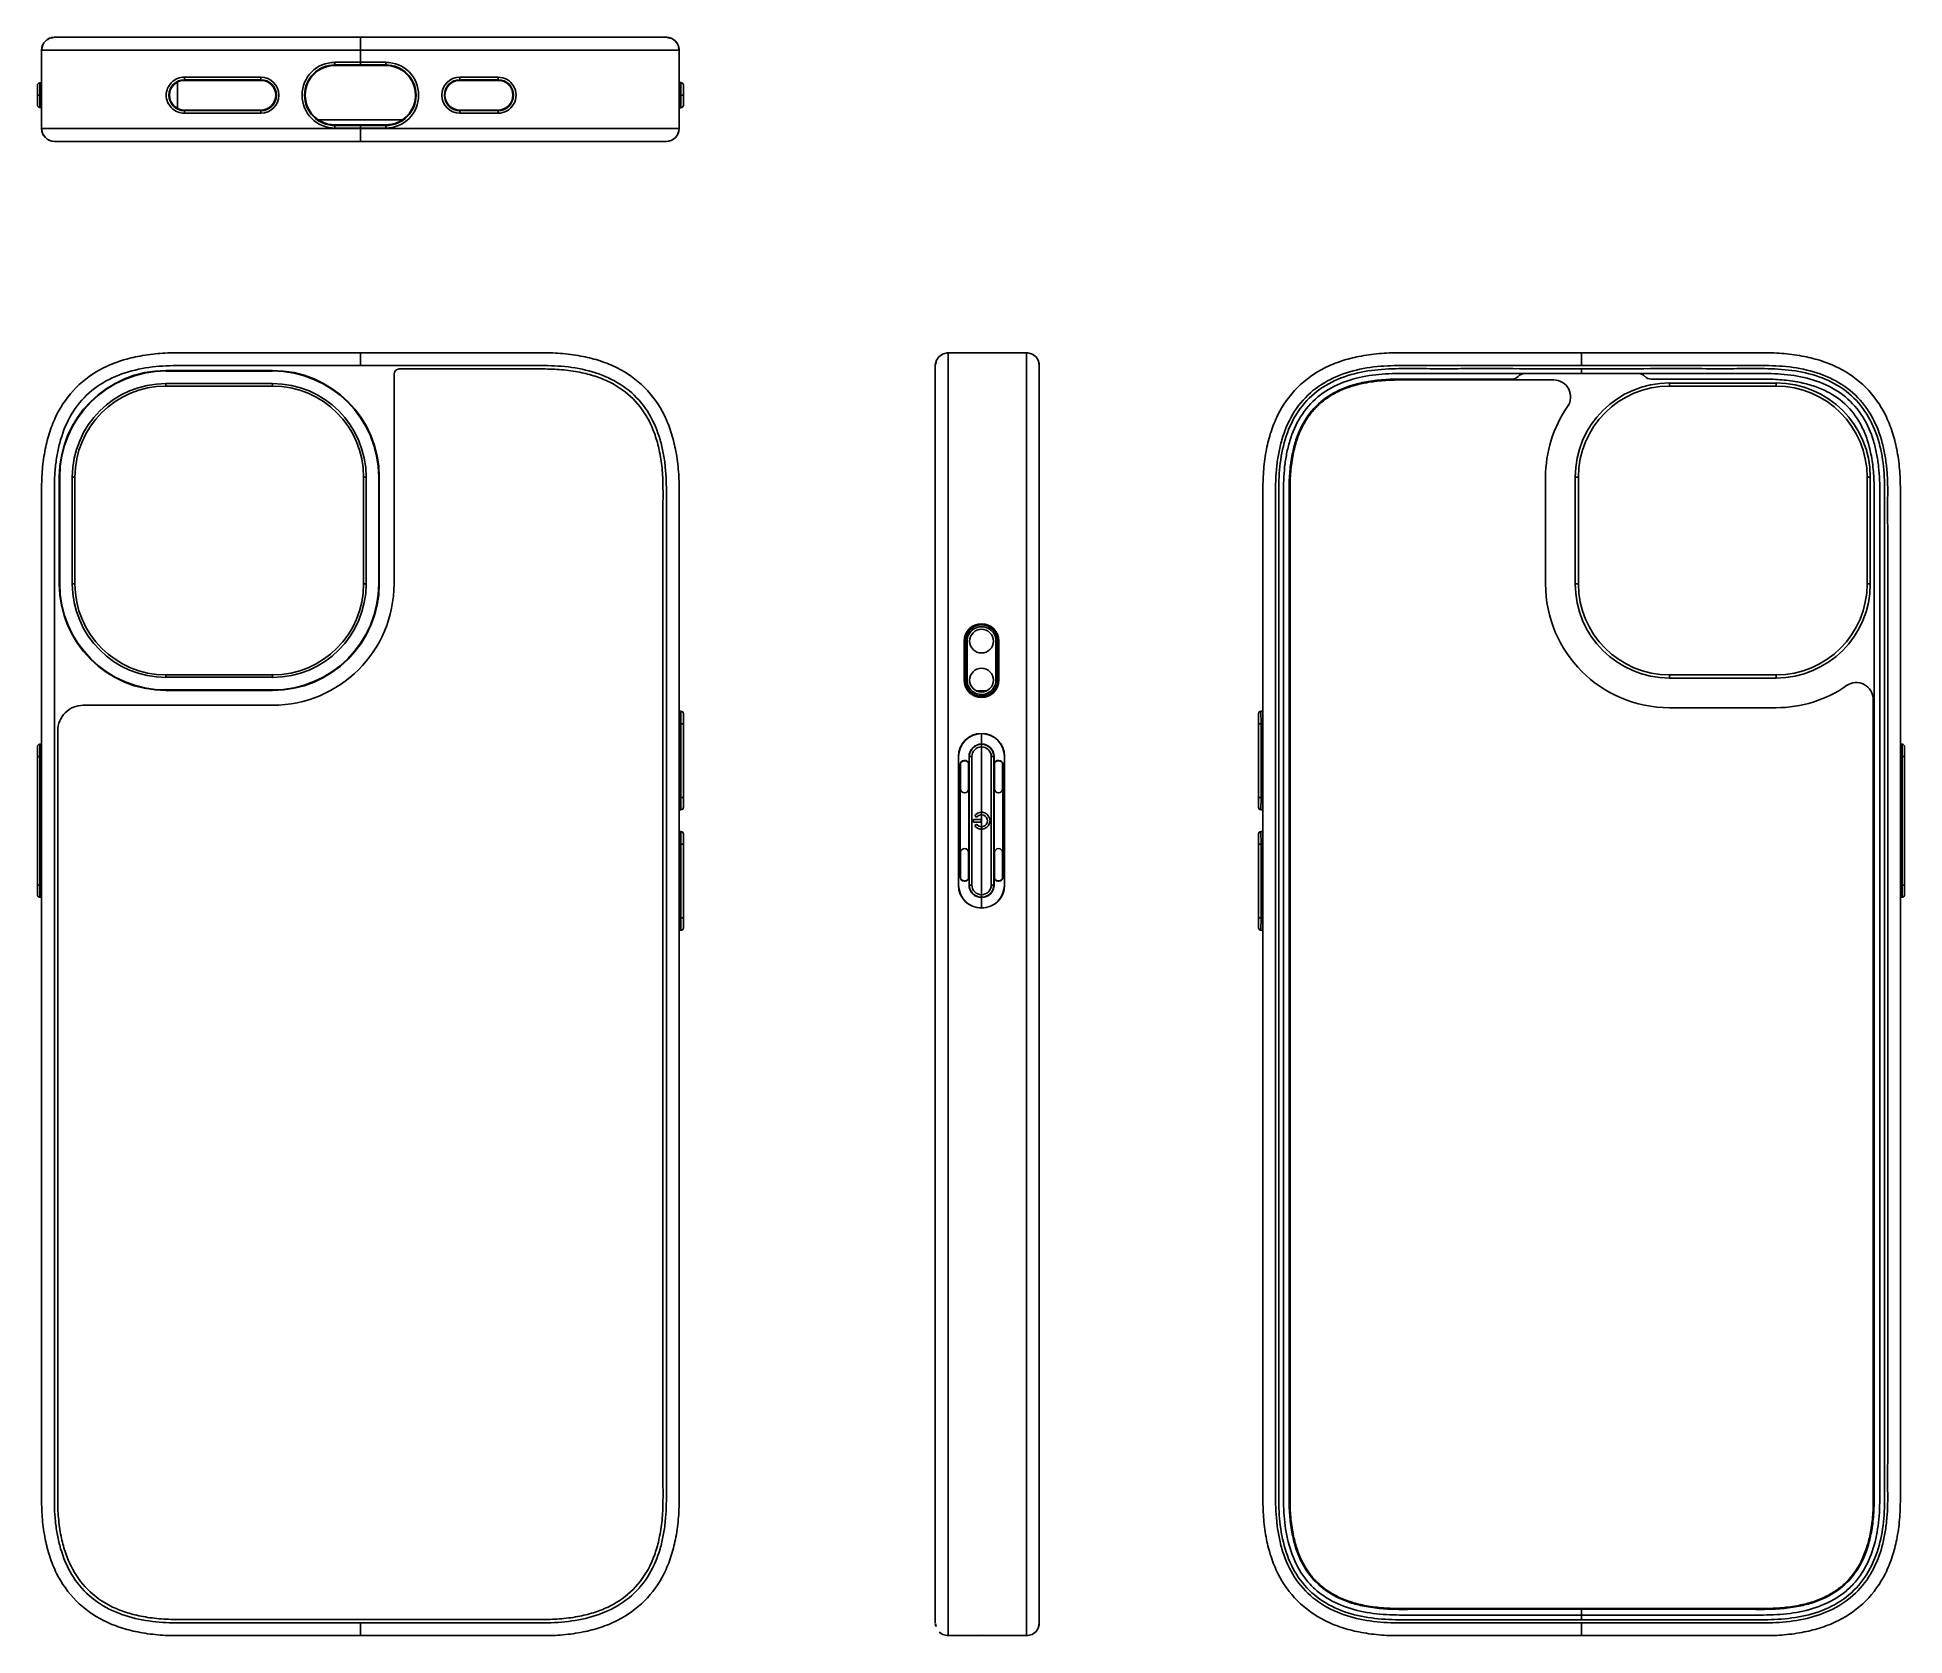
# Model space of a CAD drawing. Header units: millimetres. Extents: x 460 to 680, y 366 to 554.
import ezdxf

# ---------------------------------------------------------------- set-up
doc = ezdxf.new("R2010")
doc.units = ezdxf.units.MM
doc.header["$LTSCALE"] = 65.395
doc.layers.get('0').update_dxf_attribs({"linetype": 'CONTINUOUS'})

msp = doc.modelspace()

# ---------------------------------------------------------------- linework, layer by layer
at = {"color": 7, "linetype": 'Continuous'}
for p, q in [((460.32, 552.68), (460.32, 543.42)), ((535.45, 552.68), (460.32, 552.68)), ((460.45, 553.26), (460.33, 552.79)), ((461.17, 554.01), (460.99, 553.89)), ((461.82, 554.18), (461.4, 554.1)), ((533.94, 554.18), (461.82, 554.18)), ((461.82, 554.18), (461.82, 554.18)), ((497.88, 550.94), (497.88, 554.18)), ((534.33, 554.1), (533.94, 554.18)), ((534.42, 554.09), (534.37, 554.1)), ((534.96, 553.78), (534.84, 553.85)), ((535.29, 553.33), (535.01, 553.72)), ((535.31, 553.28), (535.29, 553.33)), ((535.44, 552.79), (535.39, 552.98)), ((535.44, 552.68), (535.44, 552.79)), ((535.45, 543.42), (535.45, 552.68)), ((494.88, 551.24), (494.88, 550.86)), ((494.88, 551.24), (500.88, 551.24)), ((494.88, 550.94), (500.88, 550.94)), ((494.88, 550.86), (500.88, 550.86)), ((500.88, 551.24), (500.88, 550.86)), ((459.82, 547.36), (459.82, 548.51)), ((459.82, 548.06), (459.82, 548.29)), ((460.1, 548.81), (460.32, 548.82)), ((460.1, 545.92), (460.1, 548.81)), ((476.35, 548.92), (476.35, 545.8)), ((477.14, 549.49), (486.16, 549.49)), ((477.14, 549.11), (477.14, 549.19)), ((486.16, 549.11), (477.14, 549.11)), ((486.16, 549.49), (486.16, 549.11)), ((509.6, 549.49), (514.11, 549.49)), ((509.6, 549.49), (509.6, 549.11)), ((509.6, 549.19), (514.11, 549.19)), ((514.11, 549.11), (509.6, 549.11)), ((514.11, 549.11), (514.11, 549.49)), ((535.45, 548.85), (535.66, 548.84)), ((535.66, 548.84), (535.66, 545.89)), ((535.95, 548.54), (535.95, 547.36)), ((535.95, 548.48), (535.95, 548.54)), ((535.95, 548.48), (535.95, 548.54)), ((459.82, 546.22), (459.82, 547.36)), ((459.82, 546.61), (459.82, 546.51)), ((460.32, 545.91), (460.1, 545.92)), ((535.66, 545.89), (535.45, 545.88)), ((535.95, 547.36), (535.66, 547.36)), ((535.95, 547.36), (535.95, 546.19)), ((535.95, 546.24), (535.95, 546.19)), ((477.14, 545.61), (477.14, 545.54)), ((477.14, 545.61), (486.16, 545.61)), ((486.16, 545.24), (477.14, 545.24)), ((486.16, 545.24), (486.16, 545.61)), ((492.91, 544.47), (502.85, 544.47)), ((494.88, 543.49), (494.88, 543.87)), ((494.88, 543.87), (500.88, 543.87)), ((500.88, 543.79), (494.88, 543.79)), ((497.88, 541.92), (497.88, 543.79)), ((500.88, 543.49), (500.88, 543.87)), ((509.6, 545.61), (514.11, 545.61)), ((509.6, 545.61), (509.6, 545.24)), ((514.11, 545.54), (509.6, 545.54)), ((514.11, 545.24), (509.6, 545.24)), ((514.11, 545.24), (514.11, 545.61)), ((460.32, 543.42), (460.33, 543.3)), ((460.32, 543.42), (535.45, 543.42)), ((460.33, 543.3), (460.35, 543.22)), ((460.38, 543.11), (460.47, 542.76)), ((460.47, 542.76), (460.76, 542.38)), ((460.8, 542.32), (460.89, 542.26)), ((460.99, 542.2), (461.27, 542.02)), ((461.27, 542.02), (461.35, 542.01)), ((461.4, 542), (461.82, 541.92)), ((461.82, 541.92), (533.94, 541.92)), ((500.88, 543.49), (494.88, 543.49)), ((533.94, 541.92), (534.49, 542.02)), ((534.49, 542.02), (534.87, 542.26)), ((535.31, 542.83), (535.37, 543.06)), ((535.39, 543.11), (535.42, 543.22)), ((474.97, 514.86), (474.97, 514.93)), ((474.97, 514.93), (487.54, 514.93)), ((487.54, 514.86), (487.54, 514.93)), ((497.88, 517.01), (494.63, 517.01)), ((497.88, 517.01), (497.88, 515.51)), ((501.11, 517.01), (497.88, 517.01)), ((565.74, 516.06), (565.63, 515.51)), ((565.63, 515.51), (565.64, 515.6)), ((565.63, 515.51), (565.63, 367.38)), ((565.72, 515.93), (565.64, 515.6)), ((565.64, 515.64), (565.69, 515.9)), ((566.03, 516.53), (565.74, 516.06)), ((566.48, 516.86), (566.03, 516.53)), ((567.13, 517.01), (567.13, 365.88)), ((576.39, 517.01), (567.13, 517.01)), ((576.39, 365.88), (576.39, 517.01)), ((576.51, 517.01), (576.39, 517.01)), ((577.05, 516.86), (576.51, 517.01)), ((577.5, 516.53), (577.05, 516.86)), ((577.79, 516.06), (577.5, 516.53)), ((577.89, 515.51), (577.79, 516.06)), ((577.89, 515.6), (577.81, 515.93)), ((577.84, 515.9), (577.89, 515.64)), ((577.89, 367.38), (577.89, 515.51)), ((641.79, 517.01), (638.57, 517.01)), ((641.79, 517.01), (641.79, 515.51)), ((645.05, 517.01), (641.79, 517.01)), ((641.79, 514.56), (641.79, 515.14)), ((474.97, 514.86), (487.54, 514.86)), ((474.97, 513.08), (474.97, 513.38)), ((474.97, 513.38), (487.54, 513.38)), ((487.54, 513.08), (474.97, 513.08)), ((487.54, 513.08), (487.54, 513.38)), ((501.85, 514.51), (501.85, 489.8)), ((633.59, 513.81), (638.5, 513.81)), ((635.07, 514.56), (648.52, 514.56)), ((652.14, 513.45), (652.14, 513.08)), ((652.14, 513.45), (664.71, 513.45)), ((652.14, 513.08), (664.71, 513.08)), ((664.71, 513.45), (664.71, 513.08)), ((462.4, 489.8), (462.4, 502.36)), ((462.47, 502.36), (462.4, 502.36)), ((462.47, 489.8), (462.47, 502.36)), ((463.94, 489.8), (463.94, 502.36)), ((464.24, 502.36), (463.94, 502.36)), ((464.24, 502.36), (464.24, 489.8)), ((498.26, 489.8), (498.26, 502.36)), ((498.26, 502.36), (498.56, 502.36)), ((498.56, 502.36), (498.56, 489.8)), ((500.04, 502.36), (500.04, 489.8)), ((500.04, 502.36), (500.11, 502.36)), ((500.11, 502.36), (500.11, 489.8)), ((637.54, 489.8), (637.54, 502.36)), ((641.04, 489.8), (641.04, 502.36)), ((641.04, 502.36), (641.41, 502.36)), ((641.41, 489.8), (641.41, 502.36)), ((675.43, 502.36), (675.43, 489.8)), ((675.8, 502.36), (675.43, 502.36)), ((675.8, 502.36), (675.8, 489.8)), ((462.4, 489.8), (462.47, 489.8)), ((464.24, 489.8), (463.94, 489.8)), ((498.26, 489.8), (498.56, 489.8)), ((500.04, 489.8), (500.11, 489.8)), ((535.44, 488.02), (535.44, 488.71)), ((604.23, 486.54), (604.23, 488.71)), ((604.23, 488.71), (604.23, 488)), ((641.04, 489.8), (641.41, 489.8)), ((675.8, 489.8), (675.43, 489.8)), ((535.44, 488), (535.44, 488.01)), ((535.44, 486.54), (535.44, 488)), ((535.44, 486.5), (535.44, 486.54)), ((604.23, 487.91), (604.23, 486.51)), ((604.23, 487.91), (604.23, 486.54)), ((604.23, 486.19), (604.23, 486.54)), ((460.32, 485.09), (460.32, 484.95)), ((460.32, 485), (460.32, 485.05)), ((535.44, 485.93), (535.44, 486.19)), ((604.23, 485.9), (604.23, 486.19)), ((604.23, 483.98), (604.23, 485.9)), ((604.23, 485.9), (604.23, 483.98)), ((679.36, 484.95), (679.36, 485.09)), ((460.32, 483.52), (460.32, 483.78)), ((460.32, 483.54), (460.32, 483.52)), ((460.32, 483.4), (460.32, 483.52)), ((460.32, 483.52), (460.32, 483.5)), ((460.32, 483.41), (460.32, 483.37)), ((460.32, 483.38), (460.32, 483.4)), ((535.44, 483.52), (535.44, 483.92)), ((535.44, 481.25), (535.44, 483.52)), ((569.03, 478.45), (569.03, 483.05)), ((569.03, 483.05), (569.38, 483.05)), ((569.18, 483.05), (569.18, 478.45)), ((569.38, 483.05), (569.38, 478.45)), ((572.78, 478.45), (572.78, 483.05)), ((573.13, 483.05), (572.78, 483.05)), ((572.98, 483.05), (572.98, 478.45)), ((573.13, 483.05), (573.13, 478.45)), ((604.23, 483.44), (604.23, 483.98)), ((604.23, 481.19), (604.23, 483.44)), ((679.36, 483.78), (679.36, 483.54)), ((679.36, 483.52), (679.36, 483.4)), ((679.36, 483.39), (679.36, 483.5)), ((679.36, 481.6), (679.36, 482.13)), ((460.32, 481.49), (460.32, 481.09)), ((460.32, 481.09), (460.32, 479.19)), ((535.44, 479.39), (535.44, 481.25)), ((604.23, 481.19), (604.23, 479.03)), ((679.36, 479.74), (679.36, 481.6)), ((474.97, 479.08), (474.97, 478.78)), ((474.97, 479.08), (487.54, 479.08)), ((487.54, 478.78), (474.97, 478.78)), ((487.54, 479.08), (487.54, 478.78)), ((535.44, 476.72), (535.44, 477.58)), ((569.03, 478.45), (569.38, 478.45)), ((573.13, 478.45), (572.78, 478.45)), ((604.23, 479.03), (604.23, 479.16)), ((604.23, 478.69), (604.23, 479.03)), ((604.23, 476.16), (604.23, 478.69)), ((652.14, 478.7), (652.14, 479.08)), ((664.71, 479.08), (652.14, 479.08)), ((664.71, 478.7), (652.14, 478.7)), ((664.71, 478.7), (664.71, 479.08)), ((679.36, 477.13), (679.36, 478.45)), ((679.36, 476.92), (679.36, 477.81)), ((679.36, 477.74), (679.36, 477.2)), ((460.32, 477.11), (460.32, 476.44)), ((460.32, 476.76), (460.32, 476.92)), ((460.32, 476.64), (460.32, 476.76)), ((460.32, 476.6), (460.32, 476.64)), ((460.32, 476.4), (460.32, 476.6)), ((460.32, 476.55), (460.32, 476.4)), ((460.32, 476.4), (460.32, 472.17)), ((487.54, 475.49), (465.22, 475.49)), ((474.97, 477.3), (474.97, 477.23)), ((487.54, 477.3), (474.97, 477.3)), ((487.54, 477.23), (474.97, 477.23)), ((487.54, 477.3), (487.54, 477.23)), ((535.44, 477.4), (535.44, 477.14)), ((535.44, 477.14), (535.44, 477.02)), ((535.44, 477.02), (535.44, 476.92)), ((535.44, 476.7), (535.44, 476.18)), ((535.44, 476.18), (535.44, 476.4)), ((535.44, 476.18), (535.44, 476.28)), ((535.44, 476.16), (535.44, 476.18)), ((535.44, 476.16), (535.44, 476.18)), ((535.44, 476.04), (535.44, 476.16)), ((535.44, 475.52), (535.44, 476.04)), ((535.44, 476.02), (535.44, 476.04)), ((571.66, 477.19), (570.51, 477.19)), ((604.23, 476.84), (604.23, 476.86)), ((604.23, 476.84), (604.23, 476.16)), ((604.23, 476.28), (604.23, 476.45)), ((604.23, 476.4), (604.23, 476.16)), ((604.23, 476.16), (604.23, 476.04)), ((604.23, 476.04), (604.23, 475.91)), ((604.23, 476.04), (604.23, 476.02)), ((679.36, 477.2), (679.36, 477.15)), ((679.36, 477.15), (679.36, 477.06)), ((679.36, 477.1), (679.36, 477.13)), ((679.36, 476.55), (679.36, 477.1)), ((679.36, 477.06), (679.36, 476.76)), ((679.36, 476.6), (679.36, 476.92)), ((679.36, 476.64), (679.36, 476.44)), ((679.36, 476.4), (679.36, 476.6)), ((679.36, 476.4), (679.36, 476.55)), ((535.44, 474.81), (535.66, 474.8)), ((535.95, 473.32), (535.44, 473.32)), ((535.66, 474.8), (535.66, 473.32)), ((535.66, 473.32), (535.66, 469.13)), ((535.95, 474.5), (535.95, 474.44)), ((535.95, 474.5), (535.95, 473.32)), ((535.95, 474.44), (535.95, 473.32)), ((535.95, 473.32), (535.95, 469.13)), ((535.95, 473.32), (535.95, 469.98)), ((603.73, 473.32), (603.73, 474.5)), ((603.73, 474.5), (603.73, 473.32)), ((603.73, 473.32), (604.23, 473.32)), ((603.73, 469.13), (603.73, 473.32)), ((603.73, 473.32), (603.73, 469.98)), ((604.23, 474.81), (604.01, 474.8)), ((604.02, 473.32), (604.01, 474.8)), ((604.02, 469.13), (604.02, 473.32)), ((664.71, 475.2), (652.14, 475.2)), ((460.32, 470.9), (460.1, 470.89)), ((460.1, 469.45), (460.1, 470.89)), ((571.08, 472.15), (571.08, 470.91)), ((571.08, 470.89), (571.08, 461.89)), ((679.36, 471.65), (679.36, 472.17)), ((679.36, 472.15), (679.36, 472.17)), ((679.36, 470.9), (679.57, 470.89)), ((679.57, 470.89), (679.57, 469.45)), ((459.82, 470.53), (459.82, 470.59)), ((459.82, 470.59), (459.82, 469.45)), ((459.82, 469.45), (459.82, 470.53)), ((459.82, 469.45), (460.32, 469.45)), ((459.82, 462.88), (459.82, 469.45)), ((459.82, 469.45), (459.82, 462.88)), ((460.1, 462.88), (460.1, 469.45)), ((535.66, 469.13), (535.66, 468.98)), ((535.66, 468.98), (535.66, 468.83)), ((535.66, 468.83), (535.66, 464.64)), ((535.95, 467.98), (535.95, 469.98)), ((535.95, 469.13), (535.95, 468.98)), ((535.95, 468.98), (535.95, 468.83)), ((535.95, 468.83), (535.95, 464.64)), ((568.36, 454.31), (568.36, 469.45)), ((568.38, 469.45), (568.36, 469.45)), ((568.38, 469.45), (568.38, 454.31)), ((569.03, 468.98), (569.13, 468.98)), ((569.13, 468.95), (569.03, 468.95)), ((569.61, 469.45), (569.61, 468.5)), ((569.94, 469.45), (569.61, 469.45)), ((569.64, 469.45), (569.64, 454.31)), ((569.94, 469.45), (569.94, 454.31)), ((572.23, 454.31), (572.23, 469.45)), ((572.55, 469.45), (572.23, 469.45)), ((572.52, 454.31), (572.52, 469.45)), ((572.55, 468.5), (572.55, 469.45)), ((573.03, 468.98), (573.13, 468.98)), ((573.13, 468.95), (573.03, 468.95)), ((573.78, 454.31), (573.78, 469.45)), ((573.78, 469.45), (573.8, 469.45)), ((573.8, 469.45), (573.8, 454.31)), ((603.73, 469.98), (603.73, 467.98)), ((603.73, 468.98), (603.73, 469.13)), ((603.73, 468.83), (603.73, 468.98)), ((603.73, 464.64), (603.73, 468.83)), ((604.02, 468.98), (604.02, 469.13)), ((604.02, 468.83), (604.02, 468.98)), ((604.02, 464.64), (604.02, 468.83)), ((679.86, 469.45), (679.36, 469.45)), ((679.57, 469.45), (679.57, 462.03)), ((679.86, 470.59), (679.86, 469.45)), ((679.86, 470.59), (679.86, 469.45)), ((679.86, 469.45), (679.86, 462.88)), ((679.86, 469.45), (679.86, 462.88)), ((535.95, 467.98), (535.95, 464.64)), ((568.55, 455.26), (568.55, 468.5)), ((568.58, 468.5), (568.58, 455.26)), ((568.61, 468.5), (568.61, 468.61)), ((568.61, 465.64), (568.61, 468.5)), ((569.55, 468.61), (569.55, 468.5)), ((569.55, 468.5), (569.55, 465.64)), ((569.61, 468.5), (569.58, 468.5)), ((569.58, 455.26), (569.58, 468.5)), ((572.55, 468.5), (572.58, 468.5)), ((572.58, 468.5), (572.58, 455.26)), ((572.61, 468.5), (572.61, 468.61)), ((572.61, 465.64), (572.61, 468.5)), ((573.55, 468.61), (573.55, 468.5)), ((573.55, 468.5), (573.55, 465.64)), ((573.58, 455.26), (573.58, 468.5)), ((573.61, 468.5), (573.61, 455.26)), ((603.73, 467.98), (603.73, 464.64)), ((535.44, 464.64), (535.95, 464.64)), ((535.66, 464.64), (535.66, 463.17)), ((535.95, 464.64), (535.95, 463.52)), ((535.95, 464.64), (535.95, 463.47)), ((603.73, 464.64), (604.23, 464.64)), ((603.73, 464.64), (603.73, 463.47)), ((603.73, 463.47), (603.73, 464.64)), ((604.01, 463.17), (604.02, 464.64)), ((459.82, 462.88), (459.82, 460.88)), ((459.82, 462.58), (459.82, 462.88)), ((459.82, 461.18), (459.82, 462.58)), ((460.1, 460.88), (460.1, 462.88)), ((535.44, 463.15), (535.66, 463.17)), ((535.44, 463.14), (535.44, 461.94)), ((535.95, 463.52), (535.95, 463.47)), ((604.23, 463.15), (604.01, 463.17)), ((604.23, 461.94), (604.23, 463.14)), ((679.86, 462.33), (679.86, 462.88)), ((679.86, 462.88), (679.86, 462.58)), ((679.86, 462.58), (679.86, 462.37)), ((679.86, 462.37), (679.86, 462.33)), ((679.86, 462.33), (679.86, 462.03)), ((679.86, 462.24), (679.86, 462.03)), ((459.82, 460.88), (459.82, 461.18)), ((459.82, 454.31), (459.82, 460.88)), ((459.82, 460.88), (459.82, 454.31)), ((460.1, 454.31), (460.1, 460.88)), ((535.44, 461.94), (535.44, 461.84)), ((535.44, 461.84), (535.44, 460.64)), ((535.44, 460.63), (535.66, 460.62)), ((535.66, 460.62), (535.66, 459.14)), ((535.95, 460.32), (535.95, 460.26)), ((535.95, 460.32), (535.95, 459.14)), ((535.95, 460.26), (535.95, 459.14)), ((570.23, 462.03), (570.93, 462.03)), ((570.93, 461.73), (570.23, 461.73)), ((571.08, 461.88), (571.08, 452.87)), ((603.73, 459.14), (603.73, 460.32)), ((603.73, 460.32), (603.73, 459.14)), ((604.23, 460.63), (604.01, 460.62)), ((604.02, 459.14), (604.01, 460.62)), ((604.23, 461.84), (604.23, 461.94)), ((604.23, 460.64), (604.23, 461.84)), ((679.57, 462.03), (679.57, 461.73)), ((679.57, 461.73), (679.57, 454.31)), ((679.86, 461.73), (679.86, 462.03)), ((679.86, 462.03), (679.86, 461.73)), ((679.86, 461.88), (679.86, 461.53)), ((679.86, 461.73), (679.86, 461.43)), ((679.86, 461.53), (679.86, 461.43)), ((679.86, 460.88), (679.86, 461.43)), ((679.86, 461.43), (679.86, 461.38)), ((679.86, 461.38), (679.86, 461.17)), ((679.86, 461.17), (679.86, 460.88)), ((679.86, 460.88), (679.86, 454.31)), ((679.86, 460.88), (679.86, 454.31)), ((535.95, 459.14), (535.44, 459.14)), ((535.66, 459.14), (535.66, 454.95)), ((535.95, 459.14), (535.95, 454.95)), ((535.95, 459.14), (535.95, 454.95)), ((568.61, 455.26), (568.61, 458.14)), ((569.55, 458.14), (569.55, 455.26)), ((572.61, 455.26), (572.61, 458.14)), ((573.55, 458.14), (573.55, 455.26)), ((604.23, 459.14), (603.73, 459.14)), ((603.73, 454.95), (603.73, 459.14)), ((603.73, 459.14), (603.73, 454.95)), ((604.02, 454.95), (604.02, 459.14)), ((459.82, 454.31), (460.32, 454.31)), ((459.82, 453.22), (459.82, 454.31)), ((459.82, 454.31), (459.82, 453.17)), ((460.1, 452.87), (460.1, 454.31)), ((535.66, 454.95), (535.66, 454.8)), ((535.66, 454.8), (535.66, 454.65)), ((535.66, 454.65), (535.66, 450.46)), ((535.95, 454.65), (535.95, 454.95)), ((535.95, 454.95), (535.95, 454.8)), ((535.95, 454.8), (535.95, 454.65)), ((535.95, 454.65), (535.95, 450.46)), ((535.95, 454.65), (535.95, 450.46)), ((568.38, 454.31), (568.36, 454.31)), ((568.61, 455.14), (568.61, 455.26)), ((569.03, 454.81), (569.13, 454.81)), ((569.13, 454.78), (569.03, 454.78)), ((569.55, 455.26), (569.55, 455.14)), ((569.61, 455.26), (569.58, 455.26)), ((569.61, 455.26), (569.61, 454.31)), ((569.94, 454.31), (569.61, 454.31)), ((572.23, 454.31), (572.55, 454.31)), ((572.55, 454.31), (572.55, 455.26)), ((572.55, 455.26), (572.58, 455.26)), ((572.61, 455.14), (572.61, 455.26)), ((573.03, 454.81), (573.13, 454.81)), ((573.13, 454.78), (573.03, 454.78)), ((573.55, 455.26), (573.55, 455.14)), ((573.78, 454.31), (573.8, 454.31)), ((603.73, 454.95), (603.73, 454.65)), ((603.73, 454.8), (603.73, 454.95)), ((603.73, 454.65), (603.73, 454.8)), ((603.73, 450.46), (603.73, 454.65)), ((603.73, 454.65), (603.73, 450.46)), ((604.02, 454.8), (604.02, 454.95)), ((604.02, 454.65), (604.02, 454.8)), ((604.02, 450.46), (604.02, 454.65)), ((679.86, 454.31), (679.36, 454.31)), ((679.57, 454.31), (679.57, 452.87)), ((679.86, 454.31), (679.86, 453.17)), ((679.86, 454.31), (679.86, 453.17)), ((459.82, 453.17), (459.82, 453.22)), ((460.32, 452.85), (460.1, 452.87)), ((460.32, 452.11), (460.32, 451.59)), ((571.08, 452.84), (571.08, 451.61)), ((679.36, 452.85), (679.57, 452.87)), ((679.36, 451.59), (679.36, 452.11)), ((535.44, 450.46), (535.95, 450.46)), ((535.44, 448.97), (535.66, 448.98)), ((535.66, 450.46), (535.66, 448.98)), ((535.95, 450.46), (535.95, 449.34)), ((535.95, 450.46), (535.95, 449.28)), ((535.95, 449.34), (535.95, 449.28)), ((603.73, 450.46), (604.23, 450.46)), ((603.73, 450.46), (603.73, 449.28)), ((603.73, 449.28), (603.73, 450.46)), ((604.01, 448.98), (604.02, 450.46)), ((604.23, 448.97), (604.01, 448.98)), ((604.23, 448.26), (604.23, 447.74)), ((641.79, 367.75), (641.79, 368.98)), ((475.11, 365.91), (475.01, 365.91)), ((476.05, 365.88), (476.11, 365.88)), ((476.11, 365.88), (476.13, 365.88)), ((476.13, 365.88), (476.23, 365.88)), ((479.14, 365.88), (479.28, 365.88)), ((479.28, 365.88), (479.7, 365.88)), ((479.36, 365.88), (479.66, 365.88)), ((479.66, 365.88), (479.86, 365.88)), ((483.91, 365.88), (481.79, 365.88)), ((481.82, 365.88), (483.91, 365.88)), ((483.91, 365.88), (484.07, 365.88)), ((486.36, 365.88), (488.29, 365.88)), ((486.76, 365.88), (486.36, 365.88)), ((486.38, 365.88), (488.29, 365.88)), ((486.97, 365.88), (486.76, 365.88)), ((487.36, 365.88), (486.97, 365.88)), ((487.65, 365.88), (487.36, 365.88)), ((487.86, 365.88), (487.65, 365.88)), ((488.07, 365.88), (487.86, 365.88)), ((488.29, 365.88), (491.01, 365.88)), ((494.79, 365.88), (494.88, 365.88)), ((494.88, 365.88), (494.79, 365.88)), ((494.8, 365.88), (494.88, 365.88)), ((494.88, 365.88), (500.88, 365.88)), ((497.88, 365.88), (497.88, 367.38)), ((500.99, 365.88), (500.88, 365.88)), ((500.88, 365.88), (500.99, 365.88)), ((500.88, 365.88), (500.98, 365.88)), ((504.13, 365.88), (503.81, 365.88)), ((504.75, 365.88), (507.48, 365.88)), ((507.48, 365.88), (509.49, 365.88)), ((507.48, 365.88), (509.54, 365.88)), ((507.69, 365.88), (507.58, 365.88)), ((507.9, 365.88), (507.69, 365.88)), ((508.11, 365.88), (507.9, 365.88)), ((508.4, 365.88), (508.11, 365.88)), ((508.78, 365.88), (508.4, 365.88)), ((509, 365.88), (508.78, 365.88)), ((509.49, 365.88), (509, 365.88)), ((511.53, 365.88), (512.09, 365.88)), ((511.55, 365.88), (512.11, 365.88)), ((512.09, 365.88), (511.77, 365.88)), ((512.61, 365.88), (512.09, 365.88)), ((512.09, 365.88), (514.11, 365.88)), ((516.13, 365.88), (516.02, 365.88)), ((516.23, 365.88), (516.13, 365.88)), ((516.15, 365.88), (516.23, 365.88)), ((565.64, 367.29), (565.72, 366.96)), ((565.69, 366.99), (565.64, 367.25)), ((567.13, 365.88), (576.39, 365.88)), ((568.96, 365.88), (568.97, 365.88)), ((569.63, 365.88), (569.08, 365.88)), ((572.84, 365.88), (569.08, 365.88)), ((572.53, 365.88), (569.63, 365.88)), ((572.8, 365.88), (572.53, 365.88)), ((573.08, 365.88), (572.8, 365.88)), ((573.08, 365.88), (572.84, 365.88)), ((573.13, 365.88), (573.18, 365.88)), ((573.19, 365.88), (573.2, 365.88)), ((577.81, 366.96), (577.89, 367.29)), ((577.89, 367.25), (577.84, 366.99)), ((623.52, 365.88), (623.44, 365.88)), ((623.44, 365.88), (623.55, 365.88)), ((623.55, 365.88), (623.52, 365.88)), ((623.65, 365.88), (623.55, 365.88)), ((625.57, 365.88), (627.56, 365.88)), ((627.56, 365.88), (627.07, 365.88)), ((627.56, 365.88), (628.12, 365.88)), ((627.91, 365.88), (627.56, 365.88)), ((627.59, 365.88), (628.15, 365.88)), ((630.14, 365.88), (632.2, 365.88)), ((630.67, 365.88), (630.14, 365.88)), ((630.17, 365.88), (632.2, 365.88)), ((630.9, 365.88), (630.67, 365.88)), ((631.28, 365.88), (630.9, 365.88)), ((631.57, 365.88), (631.28, 365.88)), ((631.77, 365.88), (631.57, 365.88)), ((631.98, 365.88), (631.77, 365.88)), ((632.09, 365.88), (631.98, 365.88)), ((632.2, 365.88), (634.92, 365.88)), ((635.51, 365.88), (634.92, 365.88)), ((638.46, 365.88), (635.51, 365.88)), ((638.46, 365.88), (638.69, 365.88)), ((638.52, 365.88), (638.46, 365.88)), ((638.69, 365.88), (638.52, 365.88)), ((638.69, 365.88), (638.79, 365.88)), ((638.79, 365.88), (638.69, 365.88)), ((638.79, 365.88), (644.79, 365.88)), ((641.79, 365.88), (638.79, 365.88)), ((641.79, 365.88), (641.79, 367.38)), ((644.79, 365.88), (641.79, 365.88)), ((644.88, 365.88), (644.79, 365.88)), ((644.79, 365.88), (644.88, 365.88)), ((644.79, 365.88), (644.88, 365.88)), ((644.88, 365.88), (645.07, 365.88)), ((645.02, 365.88), (644.88, 365.88)), ((645.07, 365.88), (645.02, 365.88)), ((648.67, 365.88), (645.07, 365.88)), ((648.67, 365.88), (651.39, 365.88)), ((651.39, 365.88), (653.28, 365.88)), ((651.39, 365.88), (653.34, 365.88)), ((651.61, 365.88), (651.5, 365.88)), ((651.82, 365.88), (651.61, 365.88)), ((652.02, 365.88), (651.82, 365.88)), ((652.32, 365.88), (652.02, 365.88)), ((652.7, 365.88), (652.32, 365.88)), ((652.92, 365.88), (652.7, 365.88)), ((653.28, 365.88), (652.92, 365.88)), ((655.6, 365.88), (655.73, 365.88)), ((655.73, 365.88), (657.84, 365.88)), ((659.82, 365.88), (659.88, 365.88)), ((659.88, 365.88), (660.53, 365.88)), ((660.4, 365.88), (659.97, 365.88)), ((660.09, 365.88), (660.32, 365.88)), ((663.51, 365.88), (663.57, 365.88)), ((663.57, 365.88), (663.62, 365.88)), ((663.62, 365.88), (663.64, 365.88)), ((664.67, 365.91), (664.57, 365.91))]:
    msp.add_line(p, q, dxfattribs=at)
for points in [[(567.13, 517.01), (567.02, 517.01), (566.48, 516.86)], [(566.09, 366.3), (566.53, 366.01), (567.04, 365.88), (567.13, 365.88)], [(576.39, 365.88), (576.51, 365.88), (577.05, 366.03), (577.5, 366.36), (577.79, 366.83), (577.89, 367.38)], [(663.56, 365.88), (663.82, 365.89), (664.3, 365.9), (664.59, 365.91), (664.67, 365.91)]]:
    msp.add_lwpolyline(points, dxfattribs=at)
for centre in [(571.08, 483.05), (571.08, 478.45)]:
    msp.add_circle(centre, 1.4, dxfattribs=at)
for centre, radius, start, end in [((461.82, 552.68), 1.5, 90, 180), ((533.94, 552.68), 1.5, 0, 90), ((494.88, 547.36), 3.87, 90.002, 269.998), ((494.88, 547.36), 3.57, 90, 270), ((494.88, 547.36), 3.5, 90, 235.7999), ((500.88, 547.36), 3.87, 270.002, 89.998), ((500.88, 547.36), 3.57, 270, 90), ((500.88, 547.36), 3.5, 304.2001, 90), ((460.12, 548.51), 0.3, 93, 179.9869), ((477.15, 547.36), 1.82, 90.0483, 269.9517), ((477.14, 547.36), 1.75, 90, 270), ((486.16, 547.36), 2.12, 270.001, 89.999), ((486.16, 547.36), 1.82, 270, 90), ((486.16, 547.36), 1.75, 270, 90), ((509.6, 547.36), 2.12, 90.0011, 269.9989), ((509.6, 547.36), 1.82, 90, 270), ((509.6, 547.36), 1.75, 90, 270), ((514.11, 547.36), 2.12, 269.999, 90.001), ((514.11, 547.36), 1.82, 270, 90), ((514.11, 547.36), 1.75, 270, 90), ((535.65, 548.54), 0.3, 0.0135, 87), ((460.12, 546.22), 0.3, 180.0293, 267.0009), ((535.65, 546.19), 0.3, 272.9991, 359.9703), ((461.82, 543.42), 1.5, 180, 270), ((533.94, 543.42), 1.5, 270, 360), ((474.97, 502.36), 12.57, 90, 180), ((487.54, 502.36), 12.57, 0, 90), ((502.45, 514.51), 0.6, 90.0003, 180), ((567.13, 515.51), 1.5, 163.4767, 176.7002), ((576.39, 515.51), 1.5, 45.7025, 90), ((576.39, 515.51), 1.5, 3.2996, 16.5219), ((474.97, 502.36), 12.51, 90, 180), ((474.97, 502.36), 11.03, 90, 180), ((474.97, 502.36), 10.73, 90, 180), ((487.54, 502.36), 12.51, 0, 90), ((487.54, 502.36), 11.03, 0, 90), ((487.54, 502.36), 10.73, 0, 90), ((633.59, 514.91), 1, 269.9995, 317.5441), ((635.07, 513.56), 1, 90, 137.5441), ((638.5, 511.81), 2, 325.2638, 90.0001), ((652.14, 502.36), 11.1, 90, 180), ((652.14, 502.36), 10.73, 90, 180), ((648.52, 513.56), 1, 42.4559, 90), ((650, 514.91), 1, 222.4559, 270.0005), ((664.71, 502.36), 11.1, 0, 90), ((664.71, 502.36), 10.73, 0, 90), ((652.14, 502.36), 14.6, 145.2638, 180), ((474.97, 489.8), 12.57, 180, 270), ((474.97, 489.8), 12.51, 180, 270), ((474.97, 489.8), 11.03, 180, 270), ((474.97, 489.8), 10.73, 180, 270), ((487.54, 489.8), 14.31, 270, 360), ((487.54, 489.8), 12.57, 270, 360), ((487.54, 489.8), 12.51, 270, 360), ((487.54, 489.8), 11.03, 270, 360), ((487.54, 489.8), 10.73, 270, 360), ((652.14, 489.8), 14.6, 180, 270), ((652.14, 489.8), 11.1, 180, 270), ((652.14, 489.8), 10.73, 180, 270), ((664.71, 489.8), 11.1, 270, 360), ((664.71, 489.8), 10.73, 270, 360), ((571.08, 483.05), 2.05, 0.0131, 179.9889), ((571.08, 483.05), 1.9, 0, 180), ((571.08, 483.04), 1.7, 99.946, 159.9687), ((571.08, 483.03), 1.71, 79.9922, 99.8522), ((571.08, 483.05), 1.7, 19.8335, 79.9), ((571.08, 478.45), 2.05, 180.0124, 359.9971), ((571.08, 478.45), 1.9, 180, 360), ((571.08, 478.45), 1.7, 199.8335, 259.9), ((571.08, 478.45), 1.7, 279.9459, 339.9687), ((664.71, 489.8), 14.6, 270, 304.715), ((674.16, 476.16), 2, 0, 124.715), ((465.22, 472.49), 3, 90, 180.0001), ((571.08, 478.46), 1.71, 259.9922, 279.8522), ((535.65, 474.5), 0.3, 0.006, 87.0003), ((604.03, 474.5), 0.3, 92.9997, 179.994), ((460.12, 470.59), 0.3, 93.0001, 180.0015), ((571.08, 469.45), 2.72, 0.001, 179.999), ((571.08, 469.45), 2.7, 0, 180), ((571.08, 469.45), 1.47, 0, 180), ((571.08, 469.45), 1.44, 0, 180), ((679.56, 470.59), 0.3, 359.9985, 86.9999), ((569.03, 468.5), 0.481, 90.0013, 180.0001), ((569.03, 468.5), 0.45, 89.9836, 180.0178), ((569.13, 468.5), 0.481, 359.9999, 90.0011), ((569.13, 468.5), 0.45, 359.9822, 90.0188), ((571.08, 469.45), 1.14, 0.0164, 179.992), ((573.03, 468.5), 0.481, 89.9989, 180.0001), ((573.03, 468.5), 0.45, 89.981, 180.0179), ((573.13, 468.5), 0.481, 359.9999, 89.9987), ((573.13, 468.5), 0.45, 359.9822, 90.0164), ((569.08, 465.64), 0.469, 180.0012, 359.9988), ((573.08, 465.64), 0.469, 180.0012, 359.9988), ((535.65, 463.47), 0.3, 273.0001, 0.0015), ((570.48, 462.48), 0.15, 135.0991, 315.0991), ((571.08, 461.88), 1, 224.9009, 135.0991), ((571.08, 461.88), 0.7, 224.9009, 135.0991), ((604.03, 463.47), 0.3, 179.9985, 266.9999), ((535.65, 460.32), 0.3, 0.0061, 87.0003), ((570.23, 461.88), 0.15, 90, 270), ((570.48, 461.28), 0.15, 44.9009, 224.9009), ((570.93, 461.88), 0.15, 270, 90), ((604.03, 460.32), 0.3, 92.9997, 179.9939), ((569.08, 458.14), 0.469, 0.0012, 179.9988), ((573.08, 458.14), 0.469, 0.0012, 179.9988), ((571.08, 454.31), 2.72, 180.001, 359.999), ((571.08, 454.31), 2.7, 180, 360), ((569.03, 455.26), 0.481, 179.9999, 269.9987), ((569.03, 455.26), 0.45, 179.9822, 270.0164), ((569.13, 455.26), 0.481, 269.9989, 0.0001), ((569.13, 455.26), 0.45, 269.9811, 0.0179), ((571.08, 454.31), 1.47, 180, 360), ((571.08, 454.31), 1.44, 180, 360), ((571.08, 454.31), 1.14, 180.016, 359.9916), ((573.03, 455.26), 0.481, 179.9999, 270.0011), ((573.03, 455.26), 0.45, 179.9822, 270.0188), ((573.13, 455.26), 0.481, 270.0013, 0.0001), ((573.13, 455.26), 0.45, 269.9836, 0.0178), ((460.12, 453.17), 0.3, 179.982, 267.0165), ((679.56, 453.17), 0.3, 272.9835, 0.018), ((535.65, 449.28), 0.3, 273.0001, 0.0015), ((604.03, 449.28), 0.3, 179.9985, 266.9999), ((476.06, 388.03), 22.14, 267.5261, 267.8545), ((476.06, 388.86), 22.97, 267.9243, 268.4182), ((476.41, 399.85), 33.97, 268.1394, 269.4921), ((476.53, 405.37), 39.49, 268.4041, 268.746), ((476.48, 403.33), 37.45, 269.1579, 269.3137), ((476.54, 407.77), 41.89, 269.3146, 269.4877), ((567.13, 367.38), 1.5, 183.3002, 196.5253), ((576.39, 367.38), 1.5, 343.4722, 356.6994), ((663.1, 412.44), 46.56, 270.4103, 270.5763), ((663.12, 406.52), 40.64, 270.4536, 270.5993), ((663.16, 402.66), 36.78, 270.5993, 270.9007), ((663.29, 398.86), 32.98, 270.6144, 271.8753), ((662.92, 417.8), 51.92, 270.9077, 271.2033), ((663.02, 414.11), 48.23, 271.174, 271.4539), ((663.86, 380.47), 14.58, 271.5091, 272.287), ((663.08, 400.49), 34.62, 272.2614, 272.4714)]:
    msp.add_arc(centre, radius, start, end, dxfattribs=at)
for points, knots in [([(477.14, 545.24), (476.87, 545.24), (476.31, 545.35), (475.6, 545.82), (475.12, 546.53), (474.95, 547.36), (475.12, 548.2), (475.6, 548.9), (476.31, 549.37), (476.87, 549.49), (477.14, 549.49)], [0, 0, 0, 0, 0.125054, 0.25007, 0.375087, 0.500095, 0.625105, 0.750121, 0.875107, 1, 1, 1, 1]), ([(477.14, 549.49), (477.14, 549.45), (477.14, 549.35), (477.15, 549.25), (477.14, 549.19)], [0, 0, 0, 0, 0.370616, 1, 1, 1, 1]), ([(459.82, 547.36), (459.82, 547.36), (459.83, 547.36), (459.84, 547.36), (459.87, 547.36), (459.92, 547.36), (460, 547.36), (460.07, 547.36), (460.1, 547.36)], [0, 0, 0, 0, 0.019147, 0.075286, 0.16646, 0.289702, 0.613924, 1, 1, 1, 1]), ([(477.14, 545.24), (477.14, 545.27), (477.14, 545.37), (477.15, 545.47), (477.14, 545.54)], [0, 0, 0, 0, 0.370613, 1, 1, 1, 1]), ([(492.91, 544.47), (493.06, 544.37), (493.66, 544.03), (494.36, 543.87), (494.88, 543.87)], [0, 0, 0, 0, 0.251911, 1, 1, 1, 1]), ([(500.88, 543.87), (501.06, 543.87), (501.75, 543.92), (502.42, 544.18), (502.85, 544.47)], [0, 0, 0, 0, 0.252208, 1, 1, 1, 1]), ([(497.88, 365.88), (496.09, 365.88), (492.5, 365.88), (487.12, 365.88), (482.63, 365.88), (479.49, 365.88), (477.69, 365.88), (476.41, 365.88), (475.18, 365.89), (473.6, 365.99), (471.73, 366.25), (469.58, 366.8), (467.04, 367.83), (464.24, 369.81), (462.27, 372.61), (461.24, 375.16), (460.69, 377.31), (460.43, 379.18), (460.33, 380.75), (460.31, 382.16), (460.32, 383.79), (460.32, 386.27), (460.32, 389.37), (460.32, 393.09), (460.32, 398.05), (460.32, 404.25), (460.32, 414.17), (460.32, 426.57), (460.32, 441.45), (460.32, 456.33), (460.32, 468.72), (460.32, 478.64), (460.32, 484.84), (460.32, 489.8), (460.32, 493.52), (460.32, 496.62), (460.32, 499.11), (460.31, 500.73), (460.33, 502.14), (460.43, 503.71), (460.69, 505.59), (461.24, 507.73), (462.27, 510.28), (464.24, 513.08), (467.04, 515.06), (469.58, 516.09), (471.73, 516.64), (473.6, 516.9), (475.18, 517), (476.41, 517.02), (477.69, 517.01), (479.49, 517.01), (482.63, 517.01), (487.12, 517.01), (492.5, 517.01), (496.09, 517.01), (497.88, 517.01)], [0, 0, 0, 0, 0.025201, 0.050402, 0.0756, 0.088207, 0.09449, 0.100847, 0.10624, 0.111755, 0.122886, 0.132652, 0.142621, 0.161072, 0.179526, 0.189496, 0.199265, 0.210394, 0.215911, 0.221297, 0.230069, 0.238758, 0.25618, 0.273594, 0.291011, 0.325842, 0.360674, 0.430337, 0.5, 0.569663, 0.639326, 0.674158, 0.708989, 0.726406, 0.74382, 0.761242, 0.769931, 0.778703, 0.784089, 0.789606, 0.800735, 0.810504, 0.820474, 0.838928, 0.857379, 0.867348, 0.877114, 0.888245, 0.89376, 0.899153, 0.90551, 0.911793, 0.9244, 0.949598, 0.974799, 1, 1, 1, 1]), ([(497.88, 367.38), (495.7, 367.38), (491.34, 367.38), (485.89, 367.38), (481.53, 367.38), (478.81, 367.39), (476.63, 367.37), (474.45, 367.4), (471.74, 367.72), (468.59, 368.7), (465.8, 370.47), (463.71, 373.04), (462.66, 375.59), (462.16, 377.71), (461.93, 379.33), (461.82, 380.96), (461.82, 382.59), (461.82, 384.23), (461.82, 386.41), (461.82, 389.13), (461.82, 392.4), (461.82, 396.76), (461.82, 402.21), (461.82, 408.75), (461.82, 415.29), (461.82, 421.83), (461.82, 430.55), (461.82, 441.45), (461.82, 452.34), (461.82, 461.06), (461.82, 467.6), (461.82, 474.14), (461.82, 480.68), (461.82, 486.13), (461.82, 490.49), (461.82, 493.76), (461.82, 496.48), (461.82, 498.66), (461.82, 500.3), (461.82, 501.93), (461.93, 503.57), (462.16, 505.19), (462.66, 507.31), (463.71, 509.85), (465.8, 512.42), (468.59, 514.2), (471.74, 515.17), (474.45, 515.49), (476.63, 515.52), (478.81, 515.51), (481.53, 515.51), (485.89, 515.51), (491.34, 515.51), (495.7, 515.51), (497.88, 515.51)], [0, 0, 0, 0, 0.031261, 0.062522, 0.078153, 0.093783, 0.101598, 0.109414, 0.125032, 0.140641, 0.156229, 0.171805, 0.187396, 0.195209, 0.203022, 0.210836, 0.218651, 0.226466, 0.234282, 0.249912, 0.265543, 0.281173, 0.312434, 0.343695, 0.374956, 0.406217, 0.437478, 0.5, 0.562523, 0.593784, 0.625045, 0.656306, 0.687567, 0.718828, 0.734458, 0.750089, 0.765719, 0.773535, 0.78135, 0.789165, 0.796979, 0.804792, 0.812604, 0.828196, 0.843772, 0.85936, 0.874968, 0.890586, 0.898402, 0.906217, 0.921847, 0.937478, 0.968739, 1, 1, 1, 1]), ([(497.88, 517.01), (499.68, 517.01), (503.26, 517.01), (508.65, 517.01), (513.13, 517.01), (516.27, 517.01), (518.07, 517.01), (519.35, 517.02), (520.59, 517), (522.16, 516.9), (524.03, 516.64), (526.18, 516.09), (528.72, 515.06), (531.53, 513.08), (533.5, 510.28), (534.52, 507.73), (535.07, 505.59), (535.33, 503.71), (535.43, 502.14), (535.45, 500.73), (535.44, 499.11), (535.44, 496.62), (535.44, 493.52), (535.44, 489.8), (535.44, 484.84), (535.44, 478.64), (535.44, 468.72), (535.44, 456.33), (535.44, 441.45), (535.44, 426.57), (535.44, 414.17), (535.44, 404.25), (535.44, 398.05), (535.44, 393.09), (535.44, 389.37), (535.44, 386.27), (535.44, 383.79), (535.45, 382.16), (535.43, 380.75), (535.33, 379.18), (535.07, 377.31), (534.52, 375.16), (533.5, 372.61), (531.53, 369.81), (528.72, 367.83), (526.18, 366.8), (524.03, 366.25), (522.16, 365.99), (520.59, 365.89), (519.35, 365.88), (518.07, 365.88), (516.27, 365.88), (513.13, 365.88), (508.65, 365.88), (503.26, 365.88), (499.68, 365.88), (497.88, 365.88)], [0, 0, 0, 0, 0.025201, 0.050402, 0.0756, 0.088207, 0.09449, 0.100847, 0.10624, 0.111755, 0.122886, 0.132652, 0.142621, 0.161072, 0.179526, 0.189496, 0.199265, 0.210394, 0.215911, 0.221297, 0.230069, 0.238758, 0.25618, 0.273594, 0.291011, 0.325842, 0.360674, 0.430337, 0.5, 0.569663, 0.639326, 0.674158, 0.708989, 0.726406, 0.74382, 0.761242, 0.769931, 0.778703, 0.784089, 0.789606, 0.800735, 0.810504, 0.820474, 0.838928, 0.857379, 0.867348, 0.877114, 0.888245, 0.89376, 0.899153, 0.90551, 0.911793, 0.9244, 0.949598, 0.974799, 1, 1, 1, 1]), ([(497.88, 515.51), (500.06, 515.51), (504.42, 515.51), (509.87, 515.51), (514.23, 515.51), (516.95, 515.51), (519.13, 515.52), (521.31, 515.49), (524.03, 515.17), (527.17, 514.2), (529.97, 512.42), (532.06, 509.85), (533.11, 507.31), (533.6, 505.19), (533.84, 503.57), (533.94, 501.93), (533.95, 500.3), (533.94, 498.66), (533.94, 496.48), (533.94, 493.76), (533.94, 490.49), (533.94, 486.13), (533.94, 480.68), (533.94, 474.14), (533.94, 467.6), (533.94, 461.06), (533.94, 452.34), (533.94, 441.45), (533.94, 430.55), (533.94, 421.83), (533.94, 415.29), (533.94, 408.75), (533.94, 402.21), (533.94, 396.76), (533.94, 392.4), (533.94, 389.13), (533.94, 386.41), (533.94, 384.23), (533.95, 382.59), (533.94, 380.96), (533.84, 379.33), (533.6, 377.71), (533.11, 375.58), (532.06, 373.04), (529.97, 370.47), (527.17, 368.7), (524.03, 367.72), (521.31, 367.4), (519.13, 367.37), (516.95, 367.39), (514.23, 367.38), (509.87, 367.38), (504.42, 367.38), (500.06, 367.38), (497.88, 367.38)], [0, 0, 0, 0, 0.031261, 0.062522, 0.078153, 0.093783, 0.101598, 0.109414, 0.125032, 0.140641, 0.156229, 0.171805, 0.187396, 0.195209, 0.203022, 0.210836, 0.218651, 0.226466, 0.234282, 0.249912, 0.265543, 0.281173, 0.312434, 0.343695, 0.374956, 0.406217, 0.437478, 0.5, 0.562523, 0.593784, 0.625045, 0.656306, 0.687567, 0.718828, 0.734458, 0.750089, 0.765719, 0.773535, 0.78135, 0.789165, 0.796979, 0.804792, 0.812604, 0.828196, 0.843772, 0.85936, 0.874968, 0.890586, 0.898402, 0.906217, 0.921847, 0.937478, 0.968739, 1, 1, 1, 1]), ([(497.88, 367.78), (499.68, 367.78), (503.26, 367.78), (508.65, 367.78), (513.14, 367.78), (516.27, 367.78), (518.07, 367.78), (519.36, 367.78), (520.52, 367.79), (521.96, 367.89), (523.68, 368.12), (525.59, 368.61), (527.8, 369.51), (530.16, 371.18), (531.82, 373.54), (532.71, 375.75), (533.2, 377.66), (533.44, 379.38), (533.53, 380.82), (533.55, 382.15), (533.54, 383.78), (533.54, 386.27), (533.54, 389.37), (533.54, 393.09), (533.54, 398.05), (533.54, 404.25), (533.54, 414.17), (533.54, 426.57), (533.54, 441.45), (533.54, 456.33), (533.54, 468.72), (533.54, 478.64), (533.54, 484.84), (533.54, 489.8), (533.54, 493.53), (533.54, 496.62), (533.54, 499.11), (533.55, 500.74), (533.53, 502.07), (533.44, 503.51), (533.2, 505.23), (532.71, 507.14), (531.82, 509.35), (530.16, 511.72), (527.8, 513.38), (525.59, 514.28), (523.68, 514.77), (521.96, 515.01), (520.52, 515.1), (519.36, 515.11), (518.07, 515.11), (516.27, 515.11), (513.14, 515.11), (508.65, 515.11), (504.79, 515.11), (502.72, 515.11), (502.45, 515.11)], [0, 0, 0, 0, 0.025751, 0.051503, 0.077252, 0.090134, 0.096555, 0.103051, 0.108561, 0.114196, 0.125571, 0.13555, 0.145737, 0.164592, 0.183448, 0.193637, 0.203618, 0.214991, 0.220629, 0.226132, 0.235096, 0.243975, 0.261778, 0.279572, 0.297369, 0.332961, 0.368554, 0.439739, 0.510925, 0.58211, 0.653295, 0.688888, 0.72448, 0.742277, 0.760072, 0.777874, 0.786754, 0.795718, 0.801221, 0.806858, 0.818231, 0.828213, 0.838401, 0.857258, 0.876112, 0.886299, 0.896279, 0.907653, 0.913288, 0.918799, 0.925295, 0.931716, 0.944597, 0.970346, 0.996098, 1, 1, 1, 1]), ([(535.44, 488.71), (535.44, 489.07), (535.44, 490.68), (535.44, 493.52), (535.44, 496.62), (535.44, 499.11), (535.45, 500.73), (535.43, 502.14), (535.33, 503.71), (535.07, 505.59), (534.52, 507.73), (533.5, 510.28), (531.53, 513.08), (528.72, 515.06), (526.18, 516.09), (524.03, 516.64), (522.16, 516.9), (520.59, 517), (519.35, 517.02), (518.07, 517.01), (516.27, 517.01), (513.13, 517.01), (508.65, 517.01), (504.34, 517.01), (501.82, 517.01), (501.11, 517.01)], [0, 0, 0, 0, 0.019465, 0.085519, 0.151602, 0.184561, 0.217836, 0.238263, 0.259189, 0.301406, 0.338458, 0.376277, 0.446274, 0.516263, 0.554075, 0.591121, 0.633342, 0.654259, 0.674715, 0.698828, 0.722662, 0.770479, 0.866061, 0.961652, 1, 1, 1, 1]), ([(604.23, 488.71), (604.23, 489.07), (604.23, 490.68), (604.23, 493.52), (604.23, 496.62), (604.24, 499.11), (604.23, 500.73), (604.25, 502.14), (604.35, 503.71), (604.6, 505.59), (605.15, 507.73), (606.18, 510.28), (608.15, 513.08), (610.95, 515.06), (613.5, 516.09), (615.64, 516.64), (617.52, 516.9), (619.09, 517), (620.32, 517.02), (621.61, 517.01), (623.4, 517.01), (626.54, 517.01), (631.03, 517.01), (636.41, 517.01), (640, 517.01), (641.79, 517.01)], [0, 0, 0, 0, 0.018411, 0.080888, 0.143394, 0.174569, 0.206042, 0.225363, 0.245156, 0.285087, 0.320134, 0.355905, 0.422112, 0.488311, 0.524077, 0.559117, 0.599052, 0.618837, 0.638185, 0.660992, 0.683536, 0.728764, 0.819171, 0.909587, 1, 1, 1, 1]), ([(641.79, 367.38), (639.61, 367.38), (635.26, 367.38), (629.81, 367.38), (625.45, 367.38), (622.72, 367.39), (620.54, 367.37), (618.36, 367.4), (615.65, 367.72), (612.51, 368.7), (609.71, 370.47), (607.62, 373.04), (606.57, 375.58), (606.07, 377.71), (605.84, 379.33), (605.73, 380.96), (605.73, 382.59), (605.74, 384.23), (605.73, 386.41), (605.73, 389.13), (605.73, 392.4), (605.73, 396.76), (605.73, 402.21), (605.73, 408.75), (605.73, 415.29), (605.73, 421.83), (605.73, 430.55), (605.73, 441.45), (605.73, 452.34), (605.73, 461.06), (605.73, 467.6), (605.73, 474.14), (605.73, 480.68), (605.73, 486.13), (605.73, 490.49), (605.73, 493.76), (605.73, 496.48), (605.74, 498.66), (605.73, 500.3), (605.73, 501.93), (605.84, 503.57), (606.07, 505.19), (606.57, 507.31), (607.62, 509.85), (609.71, 512.42), (612.51, 514.2), (615.65, 515.17), (618.36, 515.49), (620.54, 515.52), (622.72, 515.51), (625.45, 515.51), (629.81, 515.51), (635.26, 515.51), (639.61, 515.51), (641.79, 515.51)], [0, 0, 0, 0, 0.031261, 0.062522, 0.078153, 0.093783, 0.101599, 0.109414, 0.125032, 0.14064, 0.156228, 0.171804, 0.187396, 0.195208, 0.203022, 0.210835, 0.21865, 0.226465, 0.234281, 0.249911, 0.265542, 0.281172, 0.312433, 0.343695, 0.374956, 0.406217, 0.437478, 0.5, 0.562522, 0.593783, 0.625044, 0.656305, 0.687566, 0.718827, 0.734458, 0.750088, 0.765719, 0.773534, 0.781349, 0.789164, 0.796978, 0.804791, 0.812604, 0.828195, 0.843772, 0.859359, 0.874968, 0.890586, 0.898402, 0.906217, 0.921847, 0.937478, 0.968739, 1, 1, 1, 1]), ([(641.79, 515.14), (639.63, 515.14), (635.29, 515.14), (629.88, 515.15), (626.08, 515.14), (623.92, 515.14), (621.75, 515.16), (619.04, 515.17), (615.79, 514.83), (612.66, 513.87), (609.88, 512.09), (607.83, 509.5), (606.64, 506.44), (606.11, 503.21), (606.09, 499.96), (606.1, 496.71), (606.1, 492.37), (606.1, 486.96), (606.1, 480.45), (606.1, 473.95), (606.1, 467.45), (606.1, 460.95), (606.1, 452.28), (606.1, 441.45), (606.1, 430.61), (606.1, 421.94), (606.1, 415.44), (606.1, 408.94), (606.1, 402.44), (606.1, 395.94), (606.09, 390.52), (606.1, 386.18), (606.09, 382.93), (606.11, 379.68), (606.64, 376.45), (607.83, 373.4), (609.88, 370.8), (612.66, 369.02), (615.79, 368.06), (619.04, 367.72), (621.75, 367.73), (623.92, 367.75), (626.08, 367.75), (629.88, 367.74), (635.29, 367.75), (639.63, 367.75), (641.79, 367.75)], [0, 0, 0, 0, 0.031254, 0.062509, 0.078136, 0.085949, 0.093763, 0.109391, 0.125019, 0.14064, 0.156242, 0.17184, 0.187456, 0.203084, 0.218709, 0.23434, 0.249965, 0.28122, 0.312474, 0.343729, 0.374983, 0.406237, 0.437491, 0.5, 0.562509, 0.593763, 0.625017, 0.656271, 0.687526, 0.71878, 0.750035, 0.76566, 0.781291, 0.796916, 0.812544, 0.82816, 0.843757, 0.85936, 0.874981, 0.890609, 0.906237, 0.914051, 0.921864, 0.937491, 0.968746, 1, 1, 1, 1]), ([(641.79, 517.01), (643.59, 517.01), (647.18, 517.01), (652.56, 517.01), (657.05, 517.01), (660.18, 517.01), (661.98, 517.01), (663.27, 517.02), (664.5, 517), (666.07, 516.9), (667.95, 516.64), (670.09, 516.09), (672.64, 515.06), (675.44, 513.08), (677.41, 510.28), (678.44, 507.73), (678.99, 505.59), (679.24, 503.71), (679.34, 502.14), (679.36, 500.73), (679.35, 499.11), (679.36, 496.62), (679.36, 493.52), (679.36, 489.8), (679.36, 484.84), (679.36, 478.64), (679.36, 468.72), (679.36, 456.33), (679.36, 441.45), (679.36, 426.57), (679.36, 414.17), (679.36, 404.25), (679.36, 398.05), (679.36, 393.09), (679.36, 389.37), (679.36, 386.27), (679.35, 383.79), (679.36, 382.16), (679.34, 380.75), (679.24, 379.18), (678.99, 377.31), (678.44, 375.16), (677.41, 372.61), (675.44, 369.81), (672.64, 367.83), (670.09, 366.8), (667.95, 366.25), (666.07, 365.99), (664.5, 365.89), (663.27, 365.88), (661.98, 365.88), (660.18, 365.88), (657.05, 365.88), (653.06, 365.88), (649.97, 365.88), (648.67, 365.88)], [0, 0, 0, 0, 0.026038, 0.052077, 0.078114, 0.091139, 0.097632, 0.1042, 0.109772, 0.11547, 0.126971, 0.137063, 0.147363, 0.166428, 0.185495, 0.195797, 0.20589, 0.21739, 0.22309, 0.228654, 0.237718, 0.246696, 0.264698, 0.282691, 0.300686, 0.336676, 0.372665, 0.444645, 0.516624, 0.588603, 0.660583, 0.696573, 0.732562, 0.750557, 0.768551, 0.786552, 0.79553, 0.804594, 0.810158, 0.815859, 0.827358, 0.837451, 0.847753, 0.86682, 0.885885, 0.896186, 0.906277, 0.917778, 0.923476, 0.929048, 0.935616, 0.942109, 0.955134, 0.981171, 1, 1, 1, 1]), ([(641.79, 515.51), (643.97, 515.51), (648.33, 515.51), (653.78, 515.51), (658.14, 515.51), (660.87, 515.51), (663.05, 515.52), (665.23, 515.49), (667.94, 515.17), (671.08, 514.2), (673.88, 512.42), (675.97, 509.85), (677.02, 507.31), (677.52, 505.19), (677.75, 503.57), (677.86, 501.93), (677.86, 500.3), (677.85, 498.66), (677.86, 496.48), (677.86, 493.76), (677.86, 490.49), (677.86, 486.13), (677.86, 480.68), (677.86, 474.14), (677.86, 467.6), (677.86, 461.06), (677.86, 452.34), (677.86, 441.45), (677.86, 430.55), (677.86, 421.83), (677.86, 415.29), (677.86, 408.75), (677.86, 402.21), (677.86, 396.76), (677.86, 392.4), (677.86, 389.13), (677.86, 386.41), (677.85, 384.23), (677.86, 382.59), (677.86, 380.96), (677.75, 379.33), (677.52, 377.71), (677.02, 375.58), (675.97, 373.04), (673.88, 370.47), (671.08, 368.7), (667.94, 367.72), (665.23, 367.4), (663.05, 367.37), (660.87, 367.39), (658.14, 367.38), (653.78, 367.38), (648.33, 367.38), (643.97, 367.38), (641.79, 367.38)], [0, 0, 0, 0, 0.031261, 0.062522, 0.078153, 0.093783, 0.101599, 0.109414, 0.125032, 0.14064, 0.156228, 0.171804, 0.187396, 0.195208, 0.203022, 0.210835, 0.21865, 0.226465, 0.234281, 0.249911, 0.265542, 0.281172, 0.312433, 0.343695, 0.374956, 0.406217, 0.437478, 0.5, 0.562522, 0.593783, 0.625044, 0.656305, 0.687566, 0.718827, 0.734458, 0.750088, 0.765719, 0.773534, 0.781349, 0.789164, 0.796978, 0.804791, 0.812604, 0.828195, 0.843772, 0.859359, 0.874968, 0.890586, 0.898402, 0.906217, 0.921847, 0.937478, 0.968739, 1, 1, 1, 1]), ([(641.79, 515.14), (643.96, 515.14), (648.3, 515.14), (653.71, 515.15), (657.51, 515.14), (659.67, 515.14), (661.84, 515.16), (664.55, 515.17), (667.8, 514.83), (670.93, 513.87), (673.71, 512.09), (675.76, 509.5), (676.95, 506.44), (677.48, 503.21), (677.5, 499.96), (677.49, 496.71), (677.49, 492.37), (677.49, 486.96), (677.49, 480.45), (677.49, 473.95), (677.49, 467.45), (677.49, 460.95), (677.49, 452.28), (677.49, 441.45), (677.49, 430.61), (677.49, 421.94), (677.49, 415.44), (677.49, 408.94), (677.49, 402.44), (677.49, 395.94), (677.49, 390.52), (677.49, 386.18), (677.5, 382.93), (677.48, 379.68), (676.95, 376.45), (675.76, 373.4), (673.71, 370.8), (670.93, 369.02), (667.8, 368.06), (664.55, 367.72), (661.84, 367.73), (659.67, 367.75), (657.51, 367.75), (653.71, 367.74), (648.3, 367.75), (643.96, 367.75), (641.79, 367.75)], [0, 0, 0, 0, 0.031254, 0.062509, 0.078136, 0.085949, 0.093763, 0.109391, 0.125019, 0.14064, 0.156242, 0.17184, 0.187456, 0.203084, 0.218709, 0.23434, 0.249965, 0.28122, 0.312474, 0.343729, 0.374983, 0.406237, 0.437491, 0.5, 0.562509, 0.593763, 0.625017, 0.656271, 0.687526, 0.71878, 0.750035, 0.76566, 0.781291, 0.796916, 0.812544, 0.82816, 0.843757, 0.85936, 0.874981, 0.890609, 0.906237, 0.914051, 0.921864, 0.937491, 0.968746, 1, 1, 1, 1]), ([(635.07, 514.56), (634.55, 514.56), (633.51, 514.59), (631.43, 514.57), (628.83, 514.58), (625.71, 514.58), (623.11, 514.58), (621.03, 514.58), (618.95, 514.58), (616.36, 514.35), (613.33, 513.53), (610.6, 511.95), (608.53, 509.55), (607.5, 507.14), (607.01, 505.12), (606.78, 503.57), (606.67, 502.02), (606.66, 500.46), (606.67, 498.9), (606.66, 496.82), (606.66, 494.22), (606.66, 491.1), (606.66, 486.94), (606.66, 481.74), (606.66, 475.51), (606.66, 469.27), (606.66, 460.95), (606.66, 450.56), (606.66, 438.08), (606.66, 427.69), (606.66, 419.37), (606.66, 413.13), (606.66, 406.89), (606.66, 400.66), (606.66, 395.46), (606.67, 391.3), (606.66, 388.18), (606.67, 385.58), (606.67, 383.5), (606.66, 381.94), (606.69, 380.38), (606.89, 378.31), (607.43, 375.76), (608.58, 373.39), (609.89, 371.77), (611.46, 370.4), (613.8, 369.19), (616.34, 368.59), (618.4, 368.36), (619.96, 368.3), (621.52, 368.31), (623.6, 368.31), (626.2, 368.31), (630.36, 368.31), (635.56, 368.31), (639.72, 368.31), (641.79, 368.31)], [0, 0, 0, 0, 0.007815, 0.01563, 0.031261, 0.046891, 0.062522, 0.070337, 0.078152, 0.09377, 0.109373, 0.124953, 0.14052, 0.156109, 0.163922, 0.171735, 0.17955, 0.187364, 0.19518, 0.202995, 0.218626, 0.234256, 0.249887, 0.281148, 0.312409, 0.34367, 0.374932, 0.437454, 0.499976, 0.562499, 0.59376, 0.625021, 0.656282, 0.687543, 0.718805, 0.734435, 0.750066, 0.765696, 0.773512, 0.781327, 0.789142, 0.796956, 0.812564, 0.82815, 0.83596, 0.843769, 0.859352, 0.874958, 0.882772, 0.890586, 0.898401, 0.906216, 0.921847, 0.937478, 0.968739, 1, 1, 1, 1]), ([(641.79, 368.98), (640, 368.98), (636.41, 368.98), (631.03, 368.98), (626.54, 368.98), (623.41, 368.98), (621.61, 368.98), (620.34, 368.97), (619.22, 368.99), (617.85, 369.08), (616.24, 369.3), (614.47, 369.75), (612.48, 370.56), (610.38, 372.04), (608.91, 374.14), (608.1, 376.13), (607.65, 377.9), (607.43, 379.51), (607.34, 380.88), (607.32, 382.17), (607.33, 383.79), (607.33, 386.27), (607.33, 389.37), (607.33, 393.09), (607.33, 398.05), (607.33, 404.25), (607.33, 414.17), (607.33, 426.57), (607.33, 441.45), (607.33, 456.33), (607.33, 468.72), (607.33, 478.64), (607.33, 484.84), (607.33, 489.8), (607.33, 493.53), (607.33, 496.62), (607.33, 499.11), (607.32, 500.72), (607.34, 502.01), (607.43, 503.38), (607.65, 504.99), (608.1, 506.76), (608.91, 508.75), (610.38, 510.85), (612.48, 512.33), (614.47, 513.14), (616.24, 513.6), (617.85, 513.81), (619.22, 513.9), (620.34, 513.92), (621.61, 513.91), (623.41, 513.91), (626.54, 513.91), (630.09, 513.91), (632.74, 513.91), (633.59, 513.91)], [0, 0, 0, 0, 0.026853, 0.053707, 0.08056, 0.093987, 0.1007, 0.107414, 0.11291, 0.118407, 0.1294, 0.138852, 0.148303, 0.165467, 0.182635, 0.192091, 0.201548, 0.212543, 0.218041, 0.223539, 0.232818, 0.242097, 0.260655, 0.279213, 0.297771, 0.334887, 0.372003, 0.446235, 0.520467, 0.594699, 0.668931, 0.706047, 0.743163, 0.761721, 0.780279, 0.798837, 0.808116, 0.817395, 0.822893, 0.828391, 0.839387, 0.848843, 0.8583, 0.875468, 0.892631, 0.902083, 0.911535, 0.922528, 0.928024, 0.933521, 0.940234, 0.946947, 0.960374, 0.987227, 1, 1, 1, 1]), ([(641.79, 369.08), (640, 369.08), (636.41, 369.08), (631.03, 369.08), (626.54, 369.08), (623.41, 369.08), (621.61, 369.08), (620.34, 369.07), (619.22, 369.09), (617.86, 369.18), (616.26, 369.39), (614.5, 369.85), (613.02, 370.45), (611.69, 371.24), (610.57, 372.17), (609.61, 373.31), (608.81, 374.64), (608.2, 376.16), (607.75, 377.92), (607.53, 379.52), (607.45, 380.71), (607.44, 381.4), (607.43, 382.35), (607.43, 383.78), (607.43, 386.27), (607.43, 389.37), (607.43, 393.09), (607.43, 398.05), (607.43, 404.25), (607.43, 414.17), (607.43, 426.57), (607.43, 441.45), (607.43, 456.33), (607.43, 468.72), (607.43, 478.64), (607.43, 484.84), (607.43, 489.8), (607.43, 493.53), (607.43, 496.62), (607.43, 499.11), (607.43, 500.52), (607.44, 501.48), (607.45, 502.17), (607.53, 503.37), (607.75, 504.97), (608.2, 506.73), (608.8, 508.21), (609.59, 509.55), (610.52, 510.66), (611.66, 511.63), (612.98, 512.43), (614.5, 513.04), (616.26, 513.5), (617.86, 513.71), (619.22, 513.8), (619.91, 513.81), (620.27, 513.81)], [0, 0, 0, 0, 0.028766, 0.057532, 0.086297, 0.10068, 0.107872, 0.115063, 0.120951, 0.126839, 0.138615, 0.14874, 0.158865, 0.16769, 0.17725, 0.186078, 0.195641, 0.205771, 0.215901, 0.227679, 0.233569, 0.236396, 0.239458, 0.249398, 0.259338, 0.279217, 0.299097, 0.318977, 0.358736, 0.398495, 0.478013, 0.557532, 0.63705, 0.716568, 0.756327, 0.796087, 0.815966, 0.835846, 0.855725, 0.865665, 0.875605, 0.878432, 0.881494, 0.887384, 0.899162, 0.909292, 0.919422, 0.92825, 0.937813, 0.946638, 0.956199, 0.966323, 0.976448, 0.988224, 0.994112, 1, 1, 1, 1]), ([(620.27, 513.81), (620.71, 513.82), (621.61, 513.81), (623.41, 513.81), (626.54, 513.81), (630.09, 513.81), (632.74, 513.81), (633.59, 513.81)], [0, 0, 0, 0, 0.100985, 0.201969, 0.403938, 0.807877, 1, 1, 1, 1]), ([(648.52, 514.56), (649.04, 514.56), (650.08, 514.59), (652.16, 514.57), (654.76, 514.58), (657.88, 514.58), (660.48, 514.58), (662.56, 514.58), (664.64, 514.58), (667.23, 514.35), (670.26, 513.53), (672.99, 511.95), (675.06, 509.55), (676.09, 507.14), (676.58, 505.12), (676.81, 503.57), (676.92, 502.02), (676.93, 500.46), (676.92, 498.9), (676.92, 496.82), (676.92, 494.22), (676.92, 491.1), (676.92, 486.94), (676.92, 481.74), (676.92, 475.51), (676.92, 469.27), (676.92, 460.95), (676.92, 450.56), (676.92, 438.08), (676.92, 427.69), (676.92, 419.37), (676.92, 413.13), (676.92, 406.89), (676.92, 400.66), (676.92, 395.46), (676.92, 391.3), (676.92, 388.18), (676.92, 385.58), (676.92, 383.5), (676.93, 381.94), (676.9, 380.38), (676.7, 378.31), (676.16, 375.76), (675.01, 373.39), (673.7, 371.77), (672.13, 370.4), (669.79, 369.19), (667.25, 368.59), (665.19, 368.36), (663.63, 368.3), (662.07, 368.31), (659.99, 368.31), (657.39, 368.31), (653.23, 368.31), (648.03, 368.31), (643.87, 368.31), (641.79, 368.31)], [0, 0, 0, 0, 0.007815, 0.01563, 0.031261, 0.046891, 0.062522, 0.070337, 0.078152, 0.09377, 0.109373, 0.124953, 0.14052, 0.156109, 0.163922, 0.171735, 0.17955, 0.187364, 0.19518, 0.202995, 0.218626, 0.234256, 0.249887, 0.281148, 0.312409, 0.34367, 0.374932, 0.437454, 0.499976, 0.562499, 0.59376, 0.625021, 0.656282, 0.687543, 0.718805, 0.734435, 0.750066, 0.765696, 0.773512, 0.781327, 0.789142, 0.796956, 0.812564, 0.82815, 0.83596, 0.843769, 0.859352, 0.874958, 0.882772, 0.890586, 0.898401, 0.906216, 0.921847, 0.937478, 0.968739, 1, 1, 1, 1]), ([(641.79, 368.98), (643.59, 368.98), (647.18, 368.98), (652.56, 368.98), (657.05, 368.98), (660.18, 368.98), (661.98, 368.98), (663.25, 368.97), (664.37, 368.99), (665.74, 369.08), (667.35, 369.3), (669.12, 369.75), (671.11, 370.56), (673.21, 372.04), (674.68, 374.14), (675.49, 376.13), (675.94, 377.9), (676.16, 379.51), (676.25, 380.88), (676.26, 382.17), (676.26, 383.79), (676.26, 386.27), (676.26, 389.37), (676.26, 393.09), (676.26, 398.05), (676.26, 404.25), (676.26, 414.17), (676.26, 426.57), (676.26, 441.45), (676.26, 456.33), (676.26, 468.72), (676.26, 478.64), (676.26, 484.84), (676.26, 489.8), (676.26, 493.53), (676.26, 496.62), (676.26, 499.11), (676.26, 500.72), (676.25, 502.01), (676.16, 503.38), (675.94, 504.99), (675.49, 506.76), (674.68, 508.75), (673.21, 510.85), (671.11, 512.33), (669.12, 513.14), (667.35, 513.6), (665.74, 513.81), (664.37, 513.9), (663.25, 513.92), (661.98, 513.91), (660.18, 513.91), (657.05, 513.91), (653.5, 513.91), (650.85, 513.91), (650, 513.91)], [0, 0, 0, 0, 0.026853, 0.053707, 0.08056, 0.093987, 0.1007, 0.107414, 0.11291, 0.118407, 0.1294, 0.138852, 0.148303, 0.165467, 0.182635, 0.192091, 0.201548, 0.212543, 0.218041, 0.223539, 0.232818, 0.242097, 0.260655, 0.279213, 0.297771, 0.334887, 0.372003, 0.446235, 0.520467, 0.594699, 0.668931, 0.706047, 0.743163, 0.761721, 0.780279, 0.798837, 0.808116, 0.817395, 0.822893, 0.828391, 0.839387, 0.848843, 0.8583, 0.875468, 0.892631, 0.902083, 0.911535, 0.922528, 0.928024, 0.933521, 0.940234, 0.946947, 0.960374, 0.987227, 1, 1, 1, 1]), ([(634.92, 365.88), (633.62, 365.88), (630.53, 365.88), (626.54, 365.88), (623.4, 365.88), (621.61, 365.88), (620.32, 365.88), (619.09, 365.89), (617.52, 365.99), (615.64, 366.25), (613.5, 366.8), (610.95, 367.83), (608.15, 369.81), (606.18, 372.61), (605.15, 375.16), (604.6, 377.31), (604.35, 379.18), (604.25, 380.75), (604.23, 382.16), (604.24, 383.79), (604.23, 386.27), (604.23, 389.37), (604.23, 393.09), (604.23, 398.05), (604.23, 404.25), (604.23, 414.17), (604.23, 426.57), (604.23, 441.45), (604.23, 456.33), (604.23, 467.9), (604.23, 474.51), (604.23, 476.16)], [0, 0, 0, 0, 0.028909, 0.068884, 0.088882, 0.09885, 0.108935, 0.11749, 0.126238, 0.143896, 0.15939, 0.175204, 0.204475, 0.233749, 0.249566, 0.265063, 0.282719, 0.291471, 0.300014, 0.31393, 0.327715, 0.355352, 0.382978, 0.410607, 0.465863, 0.521119, 0.631631, 0.742144, 0.852656, 0.963169, 1, 1, 1, 1]), ([(676.16, 476.16), (676.16, 474.51), (676.16, 467.9), (676.16, 456.33), (676.16, 441.45), (676.16, 426.57), (676.16, 414.17), (676.16, 404.25), (676.16, 398.05), (676.16, 393.09), (676.16, 389.37), (676.16, 386.27), (676.16, 383.78), (676.16, 382.37), (676.15, 381.41), (676.14, 380.72), (676.06, 379.52), (675.84, 377.92), (675.39, 376.16), (674.79, 374.68), (674, 373.34), (673.07, 372.23), (671.93, 371.26), (670.61, 370.46), (669.09, 369.85), (667.33, 369.39), (665.73, 369.18), (664.37, 369.09), (663.67, 369.08), (663.32, 369.08)], [0, 0, 0, 0, 0.042164, 0.168788, 0.295413, 0.422038, 0.548663, 0.611976, 0.675288, 0.706944, 0.738601, 0.770257, 0.786085, 0.801913, 0.806415, 0.811291, 0.82067, 0.839426, 0.855557, 0.871688, 0.885745, 0.900973, 0.915026, 0.930251, 0.946373, 0.962496, 0.981248, 0.990624, 1, 1, 1, 1]), ([(462.22, 472.49), (462.22, 472.06), (462.22, 466.67), (462.22, 456.33), (462.22, 441.45), (462.22, 426.57), (462.22, 414.17), (462.22, 404.25), (462.22, 398.05), (462.22, 393.09), (462.22, 389.37), (462.22, 386.27), (462.22, 383.78), (462.21, 382.15), (462.23, 380.82), (462.32, 379.38), (462.56, 377.66), (463.05, 375.75), (463.95, 373.54), (465.61, 371.18), (467.97, 369.51), (470.17, 368.61), (472.09, 368.12), (473.8, 367.89), (475.25, 367.79), (476.41, 367.78), (477.69, 367.78), (479.5, 367.78), (482.63, 367.78), (487.12, 367.78), (492.5, 367.78), (496.09, 367.78), (497.88, 367.78)], [0, 0, 0, 0, 0.009324, 0.117271, 0.225219, 0.333166, 0.441114, 0.495087, 0.549061, 0.576048, 0.603033, 0.630029, 0.643494, 0.657087, 0.665432, 0.673981, 0.691227, 0.706364, 0.721813, 0.750408, 0.779, 0.794447, 0.809581, 0.826829, 0.835374, 0.843731, 0.853581, 0.863318, 0.882852, 0.921899, 0.96095, 1, 1, 1, 1]), ([(663.32, 369.08), (662.88, 369.08), (661.98, 369.08), (660.18, 369.08), (657.05, 369.08), (652.56, 369.08), (647.18, 369.08), (643.59, 369.08), (641.79, 369.08)], [0, 0, 0, 0, 0.0625, 0.125, 0.25, 0.5, 0.75, 1, 1, 1, 1]), ([(475.01, 365.91), (475.01, 365.91), (474.99, 365.91), (475.29, 365.9), (475.51, 365.89), (475.85, 365.89), (476.04, 365.88), (476.05, 365.88)], [0, 0, 0, 0, 0.006693, 0.138993, 0.468742, 0.955182, 1, 1, 1, 1]), ([(477.95, 365.88), (478.32, 365.88), (478.78, 365.88), (479.25, 365.88), (479.36, 365.88)], [0, 0, 0, 0, 0.775036, 1, 1, 1, 1]), ([(568.97, 365.88), (568.99, 365.88), (569.13, 365.88), (569.27, 365.88), (569.39, 365.89)], [0, 0, 0, 0, 0.130292, 1, 1, 1, 1]), ([(569.39, 365.89), (569.98, 365.9), (571.14, 365.93), (572.31, 365.9), (572.87, 365.88)], [0, 0, 0, 0, 0.51118, 1, 1, 1, 1]), ([(572.87, 365.88), (572.9, 365.88), (572.99, 365.88), (573.07, 365.88), (573.13, 365.88)], [0, 0, 0, 0, 0.312884, 1, 1, 1, 1]), ([(660.53, 365.88), (660.57, 365.88), (660.94, 365.88), (661.32, 365.88), (661.66, 365.88)], [0, 0, 0, 0, 0.089683, 1, 1, 1, 1])]:
    msp.add_open_spline(points, degree=3, knots=knots, dxfattribs=at)
for points in [[(477.14, 549.19), (480.15, 549.19), (483.16, 549.19), (486.16, 549.19)], [(486.16, 545.54), (483.16, 545.54), (480.15, 545.54), (477.14, 545.54)], [(569.48, 483.63), (569.42, 483.44), (569.38, 483.24), (569.38, 483.05)], [(572.78, 483.05), (572.78, 483.24), (572.75, 483.44), (572.68, 483.62)], [(569.38, 478.45), (569.38, 478.25), (569.42, 478.05), (569.48, 477.87)], [(572.68, 477.86), (572.75, 478.05), (572.78, 478.25), (572.78, 478.45)]]:
    msp.add_open_spline(points, degree=3, dxfattribs=at)

doc.saveas('drawing.dxf')
